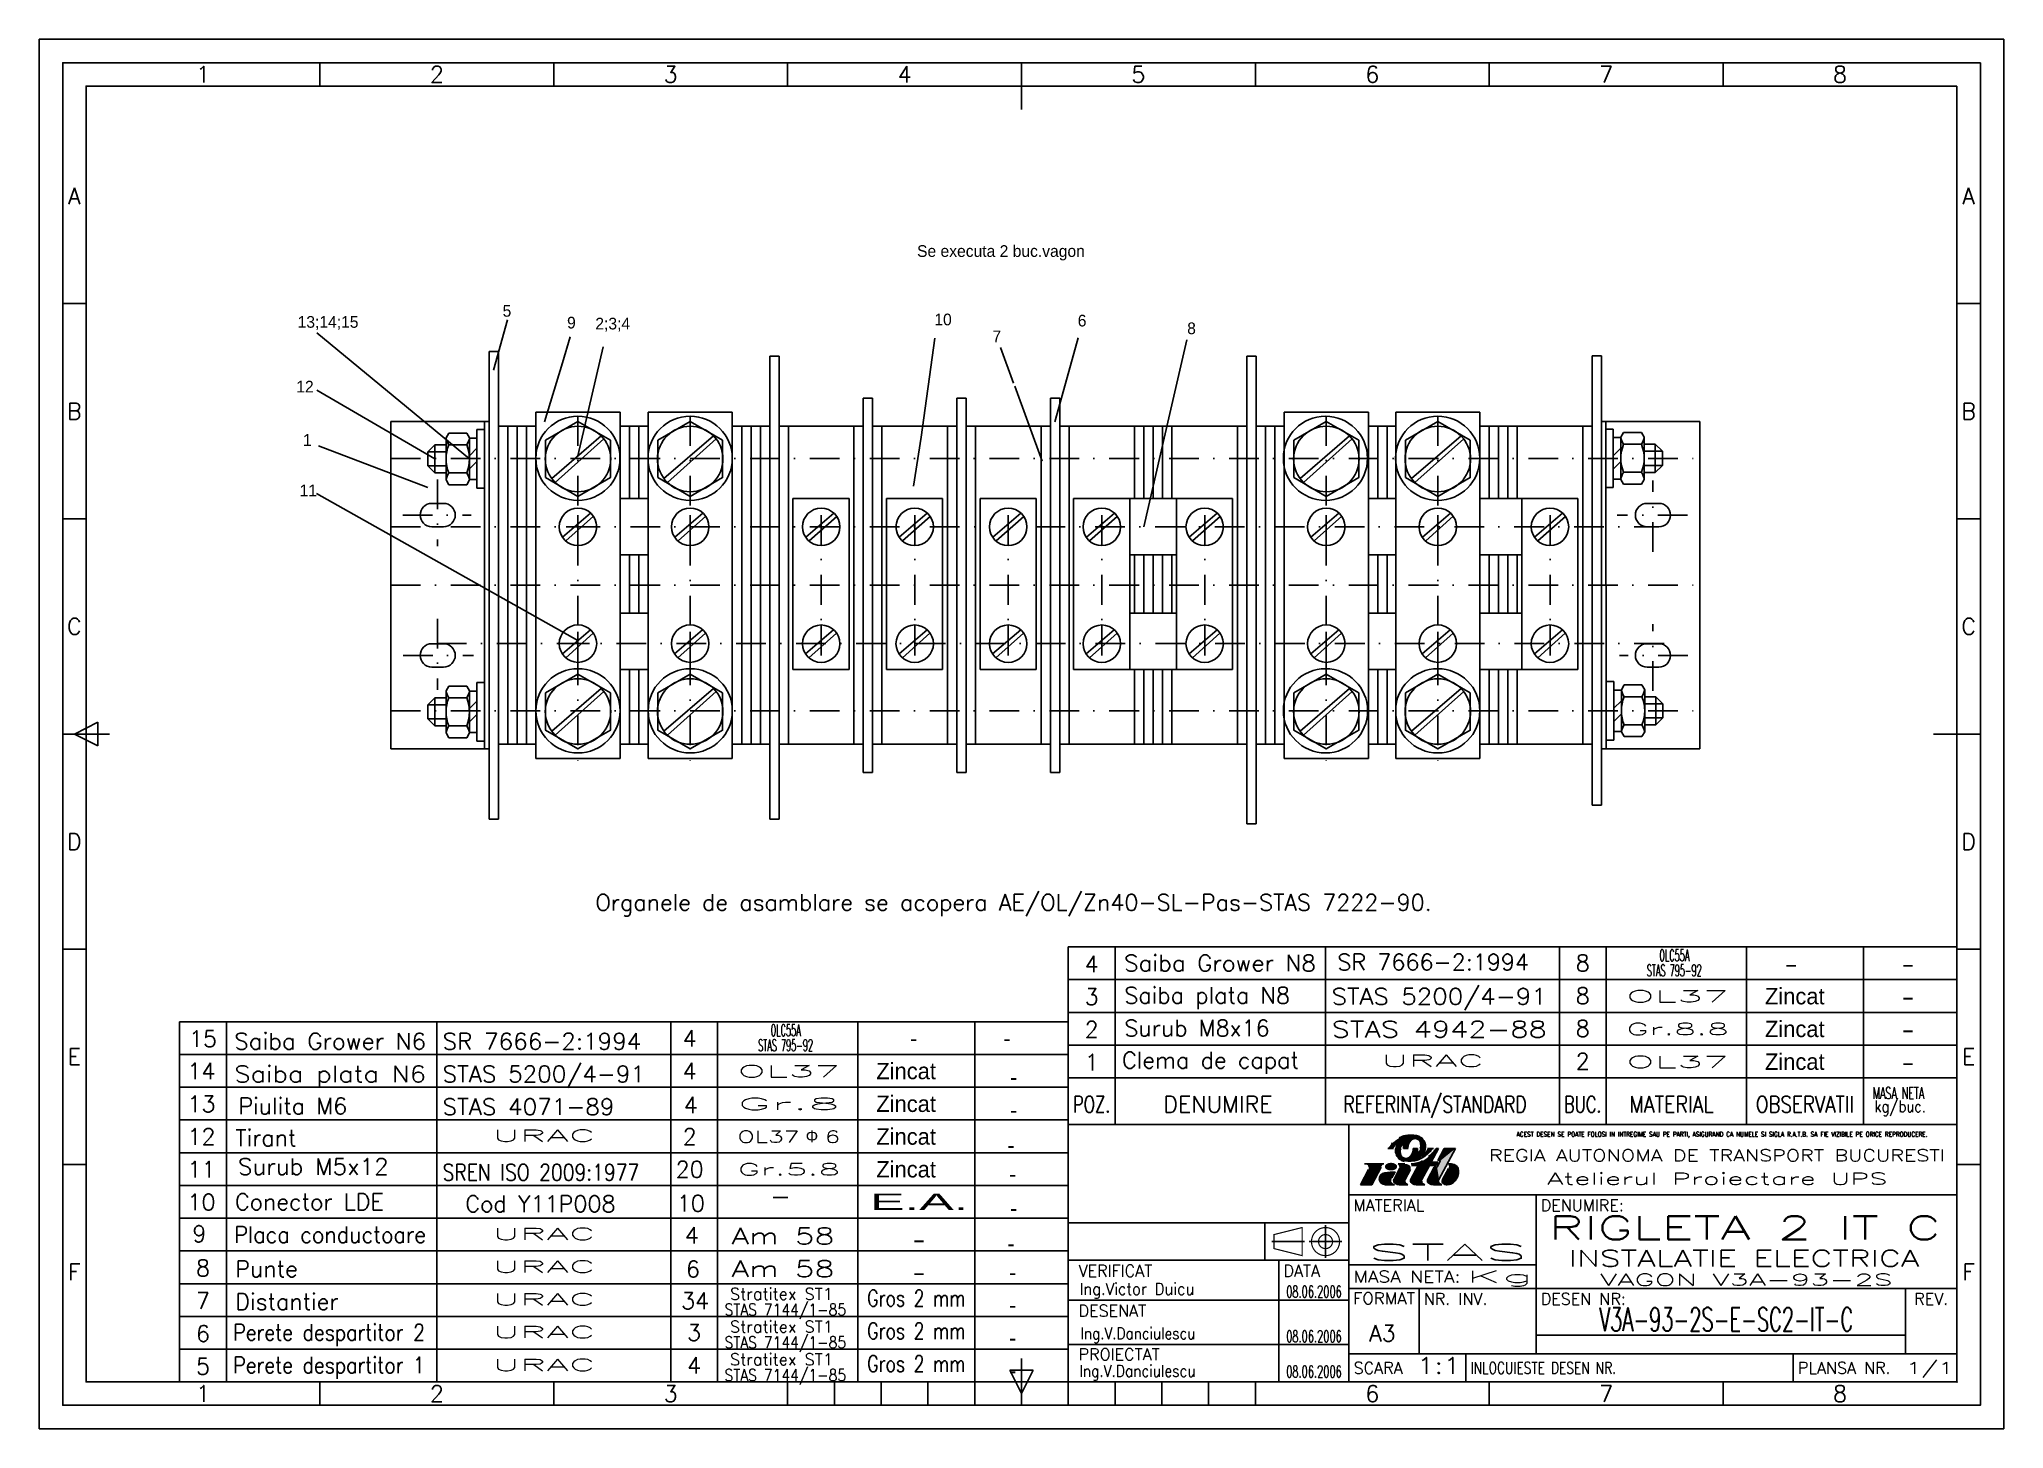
# Model space of a CAD drawing. Header units: millimetres. Extents: x 19 to 439, y 12 to 309.
import ezdxf
from ezdxf.enums import TextEntityAlignment as Align

# ---------------------------------------------------------------- set-up
doc = ezdxf.new("R2010")
doc.units = ezdxf.units.MM
doc.linetypes.add('DASHDOT2', pattern=[12.7, 6.35, -3.175, 0, -3.175])
doc.layers.add('LIN_SUB', color=7, linetype='Continuous')
doc.styles.add('ISO', font='SIMPLEX.SHX')
doc.styles.add('ISOCP', font='SIMPLEX.SHX')
doc.styles.add('ROMANC', font='romanc')

msp = doc.modelspace()

# ---------------------------------------------------------------- texts
at = {"color": 2}
msp.add_text('Se executa 2 buc.vagon', height=2.5, dxfattribs=at).set_placement((206.18, 262.15))
at = {"color": 1}
for s, p in [('13;14;15', (73.74, 247)), ('5', (117.57, 249.37)), ('9', (131.35, 246.85)), ('2;3;4', (137.39, 246.64)), ('10', (209.88, 247.52)), ('6', (240.53, 247.28)), ('8', (263.93, 245.63)), ('7', (222.3, 243.91)), ('12', (73.45, 233.17)), ('1', (74.87, 221.76)), ('11', (74.16, 210.97))]:
    msp.add_text(s, height=2.5, dxfattribs=at).set_placement(p)
at = {"color": 50}
for s, width, p, p2 in [('    -    ', 0.666667, (382.56, 109.25), (403.56, 109.25)), ('    -    ', 0.666667, (407.56, 109.25), (428.56, 109.25)), ('    -    ', 0.666667, (407.56, 102.25), (428.56, 102.25)), ('    -    ', 0.666667, (407.56, 95.25), (428.56, 95.25)), ('    -    ', 0.666667, (407.56, 88.25), (428.56, 88.25)), ('E.A.', 2.571429, (196.12, 58.42), (217.12, 58.42)), ('    -    ', 0.666667, (196.12, 50.36), (217.12, 50.36)), ('    -    ', 0.666667, (196.12, 43.36), (217.12, 43.36))]:
    msp.add_text(s, height=3.5, dxfattribs=dict(at, width=width)).set_placement(p, p2, align=Align.FIT)
for s, p in [('Zincat', (393.84, 102.37)), ('Zincat', (393.84, 95.37)), ('-', (205.42, 93.37)), ('-', (225.42, 93.37)), ('Zincat', (203.84, 86.37)), ('Zincat', (393.84, 88.37)), ('-', (226.83, 85.06)), ('Zincat', (203.84, 79.37)), ('Zincat', (203.84, 72.37)), ('-', (226.83, 78.06)), ('-', (226.23, 70.52)), ('Zincat', (203.84, 65.37)), ('-', (226.62, 64.36)), ('-', (226.83, 57.06)), ('-', (226.23, 49.52)), ('-', (226.62, 43.36)), ('-', (226.62, 36.36)), ('-', (226.62, 29.36)), ('-', (226.62, 22.36))]:
    msp.add_text(s, height=3.5, dxfattribs=at).set_placement(p, align=Align.CENTER)
at = {"layer": 'LIN_SUB', "color": 2, "style": 'ISOCP'}
msp.add_text('Organele de asamblare se acopera AE/OL/Zn40-SL-Pas-STAS 7222-90.', height=3.5, dxfattribs=at).set_placement((137.41, 122.4))
at = {"layer": 'LIN_SUB', "color": 2, "style": 'ISOCP', "width": 0.507692}
for s, p in [('OLC55A', (364.88, 111.6)), ('STAS 795-92', (362.19, 108.38)), ('OLC55A', (174.88, 95.6)), ('STAS 795-92', (172.19, 92.38))]:
    msp.add_text(s, height=2.5, dxfattribs=at).set_placement(p)
at = {"layer": 'LIN_SUB', "color": 2, "style": 'ISOCP'}
for s, p in [('4', (243.51, 109.26)), ('3', (243.51, 102.26)), ('15', (53.51, 93.26)), ('2', (243.51, 95.26)), ('14', (53.18, 86.35)), ('1', (243.51, 88.26)), ('13', (53.18, 79.35)), ('12', (53.18, 72.35)), ('11', (53.18, 65.35)), ('10', (53.18, 58.35)), ('9', (52.71, 51.57)), ('8', (53.51, 44.26)), ('7', (53.51, 37.26)), ('6', (53.51, 30.26)), ('5', (53.51, 23.26))]:
    msp.add_text(s, height=3.5, dxfattribs=at).set_placement(p, align=Align.CENTER)
at = {"layer": 'LIN_SUB', "color": 50, "style": 'ISOCP'}
for s, width, p, p2 in [('Saiba Grower N8', 0.928302, (250.45, 109.44), (291.45, 109.44)), ('STAS 5200/4-91', 1.014706, (294.82, 102.31), (340.82, 102.31)), ('STAS 4942-88', 1.154812, (294.82, 95.31), (340.82, 95.31)), ('Saiba Grower N6', 0.931818, (60.21, 92.74), (101.21, 92.74)), ('Saiba plata N6', 1.037975, (60.21, 85.74), (101.21, 85.74)), ('POZ.', 0.738462, (239.51, 79.26), (247.51, 79.26)), (' REFERINTA/STANDARD', 0.666667, (295.51, 79.26), (336.51, 79.26)), ('BUC.', 0.727273, (344.51, 79.26), (352.51, 79.26)), ('MATERIAL', 0.739726, (358.51, 79.26), (376.51, 79.26)), ('OBSERVATII', 0.736842, (385.51, 79.26), (406.51, 79.26)), ('   -   ', 0.942857, (165.61, 59.56), (187.61, 59.56)), ('Placa conductoare', 0.83959, (60.21, 51.4), (101.21, 51.4)), ('Am 58', 1.257143, (166.49, 51.1), (188.49, 51.1)), ('Am 58', 1.257143, (166.49, 44.1), (188.49, 44.1)), ('Gros 2 mm', 0.7, (195.53, 37.82), (216.53, 37.82)), ('Perete despartitor 2', 0.752294, (59.98, 30.5), (100.98, 30.5)), ('Gros 2 mm', 0.7, (195.53, 30.82), (216.53, 30.82)), ('Perete despartitor 1', 0.773585, (59.98, 23.5), (100.98, 23.5)), ('Gros 2 mm', 0.7, (195.53, 23.82), (216.53, 23.82))]:
    msp.add_text(s, height=3.5, dxfattribs=dict(at, width=width)).set_placement(p, p2, align=Align.FIT)
for s, p in [('SR 7666-2:1994', (296.05, 109.66)), ('Saiba plata N8', (250.51, 102.54)), ('Surub M8x16', (250.51, 95.54)), ('Clema de capat', (250.02, 88.69)), ('Piulita M6', (61.09, 78.88)), ('Tirant', (60.43, 72.07)), ('Conector LDE', (60.36, 58.41)), ('Cod Y11P008', (109.61, 57.98)), ('Punte', (60.43, 44.07)), ('Distantier', (60.43, 37.07))]:
    msp.add_text(s, height=3.5, dxfattribs=at).set_placement(p)
for s, p in [('8', (348.51, 109.46)), ('8', (348.51, 102.46)), ('4', (157.57, 93.35)), ('8', (348.51, 95.46)), ('4', (157.57, 86.35)), ('2', (348.51, 88.46)), ('4', (157.81, 79.1)), ('DENUMIRE', (270.51, 79.26)), ('2', (157.57, 72.35)), ('20', (157.57, 65.35)), ('10', (157.81, 58.1)), ('4', (158.04, 51.28)), ('6', (158.27, 44.03)), ('34', (158.74, 37.25)), ('3', (158.51, 30.46)), ('4', (158.51, 23.46))]:
    msp.add_text(s, height=3.5, dxfattribs=at).set_placement(p, align=Align.CENTER)
at = {"layer": 'LIN_SUB', "color": 2, "style": 'ISOCP'}
for s, width, p, p2 in [('OL37', 2.531507, (357.77, 102.83), (379.77, 102.83)), ('Gr.8.8', 2.1, (357.77, 95.83), (379.77, 95.83)), ('OL37', 2.531507, (167.77, 86.83), (189.77, 86.83)), ('URAC', 2.31, (305.37, 89.06), (327.37, 89.06)), ('OL37', 2.531507, (357.77, 88.83), (379.77, 88.83)), ('MASA NETA', 0.507692, (410.51, 82.16), (421.51, 82.16)), ('Gr.8', 3.186207, (167.77, 79.83), (189.77, 79.83)), ('kg/buc.', 0.796552, (410.86, 79.32), (421.86, 79.32)), ('URAC', 2.31, (115.37, 73.06), (137.37, 73.06)), ('OL37  6', 1.421538, (167.77, 72.83), (189.77, 72.83)), ('Gr.5.8', 2.1, (167.77, 65.83), (189.77, 65.83)), ('URAC', 2.31, (115.37, 52.06), (137.37, 52.06)), ('URAC', 2.31, (115.37, 45.06), (137.37, 45.06)), ('URAC', 2.31, (115.37, 38.06), (137.37, 38.06)), ('STAS 7144/1-85', 0.8, (165.01, 35.88), (191.01, 35.88)), ('Stratitex ST1', 0.928643, (166.19, 39.23), (188.19, 39.23)), ('Stratitex ST1', 0.928643, (166.19, 32.23), (188.19, 32.23)), ('URAC', 2.31, (115.37, 31.06), (137.37, 31.06)), ('STAS 7144/1-85', 0.8, (165.01, 28.88), (191.01, 28.88)), ('URAC', 2.31, (115.37, 24.06), (137.37, 24.06)), ('Stratitex ST1', 0.928643, (166.19, 25.23), (188.19, 25.23)), ('STAS 7144/1-85', 0.8, (165.01, 21.88), (191.01, 21.88))]:
    msp.add_text(s, height=2.5, dxfattribs=dict(at, width=width)).set_placement(p, p2, align=Align.FIT)
at = {"layer": 'LIN_SUB', "color": 50, "style": 'ISOCP'}
for s, width, p in [('SR 7666-2:1994', 1.037975, (104.73, 92.73)), ('STAS 5200/4-91', 1.037975, (104.73, 85.73)), ('STAS 4071-89', 1.037975, (104.73, 78.73)), ('Surub M5x12', 1.037975, (60.98, 65.95)), ('SREN ISO 2009:1977', 0.83959, (104.73, 64.73))]:
    msp.add_text(s, height=3.5, dxfattribs=dict(at, width=width)).set_placement(p)
at = {"layer": 'LIN_SUB', "color": 2, "insert": (182.37, 75.42), "char_height": 2.5, "width": 19.3666, "attachment_point": 1, "style": 'ISOCP'}
msp.add_mtext('{\\fSymbol|b0|i0|c2|p18;F}', dxfattribs=at)

# ---------------------------------------------------------------- blocks, each defined once
blk = doc.blocks.new('a3')
at = {"color": 70}
for p, q in [((-360, 287), (-360, 292)), ((-310, 287), (-310, 292)), ((-260, 287), (-260, 292)), ((-210, 282), (-210, 292)), ((-160, 287), (-160, 292)), ((-110, 287), (-110, 292)), ((-60, 287), (-60, 292)), ((-410, 240.5), (-415, 240.5)), ((-5, 240.5), (-10, 240.5)), ((-410, 194.5), (-415, 194.5)), ((-5, 194.5), (-10, 194.5)), ((-415, 148.5), (-405, 148.5)), ((-412.5, 148.5), (-407.5, 151)), ((-407.5, 146), (-412.5, 148.5)), ((-407.5, 151), (-407.5, 146)), ((-15, 148.5), (-5, 148.5)), ((-410, 102.5), (-415, 102.5)), ((-5, 102.5), (-10, 102.5)), ((-410, 56.5), (-415, 56.5)), ((-5, 56.5), (-10, 56.5)), ((-210, 10), (-210, 15)), ((-360, 5), (-360, 10)), ((-310, 5), (-310, 10)), ((-260, 5), (-260, 10)), ((-250, 5), (-250, 10)), ((-240, 5), (-240, 10)), ((-230, 5), (-230, 10)), ((-220, 5), (-220, 10)), ((-212.5, 12.5), (-207.5, 12.5)), ((-210, 7.5), (-212.5, 12.5)), ((-207.5, 12.5), (-210, 7.5)), ((-210, 10), (-210, 5)), ((-200, 5), (-200, 10)), ((-190, 5), (-190, 10)), ((-180, 5), (-180, 10)), ((-170, 5), (-170, 10)), ((-160, 5), (-160, 10)), ((-110, 5), (-110, 10)), ((-60, 5), (-60, 10)), ((-260, 5), (-160, 5))]:
    blk.add_line(p, q, dxfattribs=at)
at = {"color": 240}
for points in [[(0, 297), (-420, 297), (-420, 0), (0, 0)], [(-5, 292), (-415, 292), (-415, 5), (-5, 5)]]:
    blk.add_lwpolyline(points, close=True, dxfattribs=at)
at = {"color": 70}
blk.add_lwpolyline([(-10, 287), (-410, 287), (-410, 10), (-10, 10)], close=True, dxfattribs=at)
at = {"color": 50}
for s, style, p in [('1', 'ISOCP', (-385, 289.5)), ('2', 'ISO', (-335, 289.5)), ('3', 'ISO', (-285, 289.5)), ('4', 'ISO', (-235, 289.5)), ('5', 'ISO', (-185, 289.5)), ('6', 'ISO', (-135, 289.5)), ('7', 'ISO', (-85, 289.5)), ('8', 'ISO', (-35, 289.5)), ('A', 'ISO', (-412.5, 263.5)), ('A', 'ISO', (-7.5, 263.5)), ('B', 'ISO', (-412.5, 217.5)), ('B', 'ISO', (-7.5, 217.5)), ('C', 'ISO', (-412.5, 171.5)), ('C', 'ISO', (-7.5, 171.5)), ('D', 'ISO', (-412.5, 125.5)), ('D', 'ISO', (-7.5, 125.5)), ('E', 'ISO', (-412.5, 79.5)), ('E', 'ISO', (-7.5, 79.5)), ('F', 'ISO', (-412.5, 33.5)), ('F', 'ISO', (-7.5, 33.5)), ('1', 'ISOCP', (-385, 7.5)), ('2', 'ISO', (-335, 7.5)), ('3', 'ISO', (-285, 7.5)), ('6', 'ISO', (-135, 7.5)), ('7', 'ISO', (-85, 7.5)), ('8', 'ISO', (-35, 7.5))]:
    blk.add_text(s, height=3.5, dxfattribs=dict(at, style=style)).set_placement(p, align=Align.MIDDLE)
blk = doc.blocks.new('ind3_12')
at = {"color": 70}
for p, q in [((0, 55), (-190, 55)), ((-190, 55), (-190, 0)), ((-130, 55), (-130, 0)), ((-130, 40), (0, 40)), ((-190, 26), (-130, 26))]:
    blk.add_line(p, q, dxfattribs=at)
at = {"color": 40}
for p, q in [((-122.56, 46.63), (-126.68, 46.63)), ((-121.71, 49.9), (-120.46, 49.9)), ((-118.05, 46.63), (-119.46, 46.63)), ((-118.34, 49.9), (-117.36, 49.9)), ((-115.18, 46.28), (-116.74, 43.36)), ((-116.7, 46.63), (-116.29, 46.65)), ((-116.6, 46.28), (-115.18, 46.28)), ((-115.31, 49.9), (-116.29, 49.9)), ((-116.29, 46.65), (-115.69, 46.73)), ((-115.69, 46.73), (-115.27, 46.82)), ((-115.27, 46.82), (-114.78, 46.97)), ((-114.78, 46.97), (-114.27, 47.24)), ((-112.77, 46.28), (-114.38, 43.26)), ((-111.94, 49.9), (-113.19, 49.9)), ((-112.95, 48.16), (-112.68, 48.4)), ((-112.77, 46.28), (-111.36, 46.28)), ((-112.68, 48.4), (-112.61, 48.47)), ((-110.84, 49.9), (-112.41, 46.97)), ((-112.41, 46.97), (-110.99, 46.97)), ((-110.84, 49.9), (-111.36, 49.9)), ((-110.99, 46.97), (-111.36, 46.28)), ((-110.41, 47.32), (-111.15, 45.93)), ((-109.64, 49.9), (-111.01, 47.32)), ((-111.01, 47.32), (-110.41, 47.32)), ((-107.23, 49.9), (-110.77, 43.26)), ((-107.23, 49.9), (-109.64, 49.9)), ((-108.78, 46.63), (-108.09, 46.63)), ((-125.82, 45.38), (-127.54, 42.15)), ((-125.13, 42.15), (-127.54, 42.15)), ((-123.11, 45.94), (-125.13, 42.15)), ((-120.23, 42.15), (-122.21, 42.15)), ((-120.12, 44.91), (-120.81, 43.6)), ((-119.12, 45.67), (-120.36, 43.36)), ((-117.39, 42.15), (-119.15, 42.15)), ((-116.85, 45.42), (-118, 43.26)), ((-117.39, 42.15), (-117.72, 42.33)), ((-113.77, 42.15), (-115.53, 42.15)), ((-113.77, 42.15), (-114.1, 42.33)), ((-111.75, 45.93), (-113.13, 43.36)), ((-110.16, 42.15), (-111.92, 42.15)), ((-111.75, 45.93), (-111.15, 45.93)), ((-110.16, 42.15), (-110.49, 42.33)), ((-108.74, 45.59), (-109.99, 43.26))]:
    blk.add_line(p, q, dxfattribs=at)
at = {"color": 240}
for p, q in [((-90, 40), (-90, 6)), ((-130, 34), (-190, 34)), ((-148, 34), (-148, 26)), ((-146.5, 30), (-139.5, 30)), ((-138.5, 30), (-131.5, 30)), ((-135, 33.5), (-135, 26.5)), ((-145, 26), (-145, 0)), ((-130, 25), (-90, 25)), ((-190, 17.5), (-130, 17.5)), ((-130, 20), (0, 20)), ((-115, 20), (-115, 6)), ((-11, 20), (-11, 6)), ((-90, 10), (-11, 10)), ((-190, 8), (-130, 8)), ((-130, 6), (0, 6)), ((-105, 6), (-105, 0)), ((-35, 6), (-35, 0))]:
    blk.add_line(p, q, dxfattribs=at)
at = {"color": 40}
for points in [[(-114.74, 49.9, 0.04888), (-114.64, 50.37, 0.067418), (-114.64, 50.71, 0.012512), (-114.71, 51.12, 0.046313), (-114.74, 51.23, 0.02866), (-114.83, 51.43, 0.04799), (-114.9, 51.53, 0.027533), (-115.01, 51.65, 0.02878), (-115.12, 51.74, 0.020408), (-115.27, 51.85, 0.028785), (-115.38, 51.91, 0.02307), (-115.48, 51.96, 0.025276), (-115.58, 51.99, 0.029587), (-115.69, 52.01, 0.0261), (-115.8, 52.02, 0.034106), (-115.93, 52.02, 0.03305), (-116.05, 52, 0.031407), (-116.17, 51.97, 0.027201), (-116.3, 51.91, 0.027571), (-116.45, 51.82, 0.032433), (-116.58, 51.73, 0.017982), (-116.7, 51.62, 0.025528), (-116.79, 51.53, 0.009898), (-116.89, 51.41, 0.014131), (-116.96, 51.31, 0.005952), (-117.02, 51.22, 0.007874), (-117.06, 51.15, 0.013516), (-117.13, 51.03, 0.012262), (-117.2, 50.9, 0.010996), (-117.25, 50.78, 0.020912), (-117.28, 50.71, 0.006638), (-117.28, 50.69, 0.003922), (-117.3, 50.64, 0.014081), (-117.33, 50.52, 0.011261), (-117.36, 50.37, 0.018498), (-117.36, 50.34, 0.00311), (-117.38, 50.18, 0.039527), (-117.38, 50.07, 0.0256), (-117.36, 49.9)], [(-113.68, 49.9, 0.047001), (-113.61, 50.39, 0.072657), (-113.64, 50.71, 0.024176), (-113.81, 51.3, 0.05712), (-113.92, 51.53, 0.02409), (-114.05, 51.71, 0.014395), (-114.28, 51.99, 0.046768), (-114.45, 52.15, 0.031027), (-114.74, 52.35)], [(-119.97, 49.9, 0.047001), (-120.05, 49.4, 0.072657), (-120.01, 49.08, 0.024176), (-119.84, 48.49, 0.05712), (-119.73, 48.26, 0.02409), (-119.6, 48.09, 0.014395), (-119.38, 47.81, 0.046768), (-119.2, 47.65, 0.031027), (-118.91, 47.44)], [(-118.91, 49.9, 0.04888), (-119.02, 49.43, 0.067418), (-119.01, 49.08, 0.012512), (-118.94, 48.67, 0.046313), (-118.91, 48.56, 0.02866), (-118.82, 48.37, 0.04799), (-118.75, 48.26, 0.027533), (-118.64, 48.15, 0.02878), (-118.53, 48.05, 0.020408), (-118.39, 47.95, 0.028785), (-118.28, 47.88, 0.02307), (-118.17, 47.84, 0.025276), (-118.07, 47.8, 0.029587), (-117.97, 47.78, 0.0261), (-117.85, 47.77, 0.034106), (-117.73, 47.77, 0.03305), (-117.6, 47.79, 0.031407), (-117.48, 47.83, 0.027201), (-117.36, 47.88, 0.027571), (-117.2, 47.97, 0.032433), (-117.07, 48.06, 0.017982), (-116.95, 48.18, 0.025528), (-116.87, 48.26, 0.009898), (-116.76, 48.39, 0.014131), (-116.7, 48.48, 0.005952), (-116.63, 48.57, 0.007874), (-116.59, 48.64, 0.013516), (-116.52, 48.76, 0.012262), (-116.45, 48.9, 0.010996), (-116.4, 49.02, 0.020912), (-116.38, 49.08, 0.006638), (-116.37, 49.11, 0.003922), (-116.35, 49.16, 0.014081), (-116.32, 49.28, 0.011261), (-116.29, 49.42, 0.018498), (-116.29, 49.45, 0.00311), (-116.27, 49.61, 0.039527), (-116.27, 49.73, 0.0256), (-116.29, 49.9)]]:
    blk.add_lwpolyline(points, format="xyb", dxfattribs=at)
at = {"color": 40, "flags": 128}
blk.add_lwpolyline([(-108.71, 42.18, 0.07519), (-108.1, 42.37, 0.103495), (-107.27, 43.01, 0.091904), (-106.74, 43.94, 0.085107), (-106.54, 45.08, 0.085107)], format="xyb", dxfattribs=at)
at = {"color": 240}
for points in [[(-146, 31.5, 0.25, 0.25, 0), (-140, 33, 0.25, 0.25, 0), (-140, 27, 0.25, 0.25, 0), (-146, 28.5, 0.25, 0.25, 0)], [(-135, 31.5, 0.25, 0.25, 1), (-135, 28.5, 0.25, 0.25, 1)]]:
    blk.add_lwpolyline(points, format="xyseb", close=True, dxfattribs=at)
blk.add_lwpolyline([(-135, 33, 0.25, 0.25, 1), (-135, 27, 0.25, 0.25, 1), (-135, 33, 0.25, 0.25, 1)], format="xyseb", dxfattribs=at)
at = {"color": 40}
for centre, radius, start, end in [((-96.55, 26.7), 34.29, 134.6817, 135.4865), ((-117.71, 49.53), 2.3, 144.0002, 170.76), ((-117.8, 49.83), 2.74, 113.911, 122.24), ((-115.81, 45.34), 7.65, 108.9325, 113.911), ((-115.07, 49.86), 3.27, 161.7905, 179.2848), ((-117.59, 50.52), 2.17, 96.8211, 108.9325), ((-116.41, 40.67), 12.1, 91.6964, 96.8211), ((-116.61, 47.25), 5.51, 78.6042, 91.6964), ((-116, 50.28), 2.42, 58.8019, 78.6042), ((-119.73, 46), 0.689, 331.9275, 66.4849), ((-117.66, 49.52), 2.42, 238.8019, 258.6042), ((-118.58, 49.94), 3.27, 341.7905, 359.2848), ((-115.94, 50.27), 2.3, 324.0002, 350.76), ((-145.94, 81.79), 47.13, 315, 315.973), ((-113.12, 49.86), 0.893, 316.8981, 318.6566), ((-115.09, 51.98), 4.23, 315.973, 321.3402), ((-122.28, 57.73), 13.43, 321.3402, 324.353), ((-108.09, 45.08), 1.55, 0, 90), ((-122.21, 43.44), 1.29, 94.5979, 270), ((-177.94, 750.15), 707.62, 274.50891, 274.68697), ((-120.23, 42.84), 0.689, 201.8729, 270), ((-119.75, 43.03), 0.689, 151.9275, 234.4615), ((-119.15, 43.87), 1.72, 234.4615, 270), ((-117.39, 42.94), 0.689, 151.9275, 241.9275), ((-116.14, 43.03), 0.689, 151.9275, 234.4615), ((-115.53, 43.87), 1.72, 234.4615, 270), ((-113.78, 42.94), 0.689, 151.9275, 241.9275), ((-112.52, 43.03), 0.689, 151.9275, 234.4615), ((-111.92, 43.87), 1.72, 234.4615, 270), ((-110.16, 42.94), 0.689, 151.9275, 241.9275), ((-109.38, 42.94), 0.689, 151.9275, 242.7821), ((-108.99, 43.7), 1.55, 242.7821, 280.2311)]:
    blk.add_arc(centre, radius, start, end, dxfattribs=at)
blk.add_point((0, 0))
for points in [[(-121.71, 49.9), (-120.46, 49.9), (-121.21, 50.52), (-120.18, 50.33)], [(-121.21, 50.52), (-120.18, 50.33), (-120.72, 51.03), (-119.93, 50.59)], [(-120.72, 51.03), (-119.93, 50.59), (-120.22, 51.49), (-119.57, 50.88)], [(-120.22, 51.49), (-119.57, 50.88), (-119.6, 51.93), (-118.18, 50.88)], [(-119.84, 50.38), (-118.6, 50.45), (-119.97, 49.9), (-118.91, 49.9)], [(-119.57, 50.88), (-118.18, 50.88), (-119.84, 50.38), (-118.6, 50.45)], [(-119.6, 51.93), (-118.18, 50.88), (-118.87, 52.35), (-118.18, 50.88)], [(-118.87, 52.35), (-118.18, 50.88), (-118.21, 52.6), (-118.18, 50.88)], [(-117.31, 50.61), (-118.27, 50.54), (-117.37, 50.27), (-118.32, 50.22)], [(-117.09, 51.1), (-118.18, 50.88), (-117.31, 50.61), (-118.27, 50.54)], [(-118.21, 52.6), (-118.18, 50.88), (-117.81, 52.68), (-118.18, 50.88)], [(-116.87, 52.76), (-118.18, 50.88), (-116.31, 52.75), (-118.18, 50.88)], [(-117.81, 52.68), (-118.18, 50.88), (-116.87, 52.76), (-118.18, 50.88)], [(-116.08, 51.99), (-116.31, 52.75), (-116.62, 51.7), (-118.18, 50.88)], [(-116.62, 51.7), (-118.18, 50.88), (-117.09, 51.1), (-118.18, 50.88)], [(-115.84, 51.99), (-116.08, 51.99), (-116.32, 51.86)], [(-116.31, 52.75), (-115.41, 52.63), (-115.84, 52.71)], [(-115.54, 51.98), (-115.41, 52.63), (-116.08, 51.99), (-116.31, 52.75)], [(-115.84, 51.99), (-115.54, 51.98), (-115.91, 51.97), (-115.51, 51.96)], [(-115.73, 51.96), (-115.33, 51.85), (-115.51, 51.96)], [(-115.09, 51.72), (-114.87, 52.42), (-115.54, 51.98), (-115.41, 52.63)], [(-115.41, 52.63), (-114.87, 52.42), (-115.11, 52.53)], [(-114.87, 51.48), (-114.18, 51.87), (-115.09, 51.72), (-114.87, 52.42)], [(-114.87, 52.42), (-114.18, 51.87), (-114.48, 52.17)], [(-114.68, 50.99), (-113.86, 51.41), (-114.87, 51.48), (-114.18, 51.87)], [(-114.63, 50.55), (-113.67, 50.85), (-114.68, 50.99), (-113.86, 51.41)], [(-114.65, 50.25), (-113.62, 50.26), (-114.63, 50.55), (-113.67, 50.85)], [(-113.67, 50.85), (-113.62, 50.26), (-113.61, 50.56)], [(-126.68, 46.63), (-122.56, 46.63), (-126.26, 46.53), (-122.84, 46.34)], [(-126.26, 46.53), (-122.84, 46.34), (-125.96, 46.29), (-123.05, 46.05)], [(-123.05, 46.05), (-125.96, 46.29), (-123.11, 45.94), (-125.77, 45.87)], [(-122.2, 46.34), (-122.22, 45.73), (-122.28, 46.18), (-122.28, 45.84)], [(-122.07, 46.5), (-122.04, 45.53), (-122.2, 46.34), (-122.22, 45.73)], [(-121.94, 46.59), (-121.9, 45.43), (-122.07, 46.5), (-122.04, 45.53)], [(-121.78, 46.68), (-121.71, 45.34), (-121.94, 46.59), (-121.9, 45.43)], [(-121.62, 46.75), (-121.56, 45.28), (-121.78, 46.68), (-121.71, 45.34)], [(-121.46, 46.79), (-121.43, 45.25), (-121.62, 46.75), (-121.56, 45.28)], [(-121.33, 46.82), (-121.31, 45.23), (-121.46, 46.79), (-121.43, 45.25)], [(-121.21, 46.83), (-121.2, 45.22), (-121.33, 46.82), (-121.31, 45.23)], [(-121.21, 46.83), (-121.1, 46.84), (-121.09, 45.21)], [(-121.09, 45.21), (-120.9, 45.21), (-121.21, 46.83), (-121.2, 45.22)], [(-121.1, 46.84), (-120.91, 46.84), (-121.09, 45.21), (-120.9, 45.21)], [(-120.9, 45.21), (-120.91, 46.84), (-120.81, 45.22), (-120.81, 46.83)], [(-120.81, 45.22), (-120.81, 46.83), (-120.68, 45.23), (-120.69, 46.82)], [(-120.68, 45.23), (-120.69, 46.82), (-120.56, 45.25), (-120.55, 46.79)], [(-120.56, 45.25), (-120.55, 46.79), (-120.42, 45.29), (-120.43, 46.76)], [(-120.42, 45.29), (-120.43, 46.76), (-120.27, 45.34), (-120.27, 46.7)], [(-120.27, 45.34), (-120.27, 46.7), (-120.14, 45.41), (-120.13, 46.63)], [(-120.14, 45.41), (-120.13, 46.63), (-119.97, 45.52), (-119.99, 46.54)], [(-119.97, 49.9), (-118.91, 49.9), (-120.05, 49.4), (-119, 49.53)], [(-120.05, 49.4), (-119, 49.53), (-119.94, 48.79), (-119, 49.02)], [(-120.05, 49.4), (-119.94, 48.79), (-120.04, 49.24)], [(-120.04, 49.24), (-119.94, 48.79), (-120.03, 49.13)], [(-119.97, 45.52), (-119.99, 46.54), (-119.84, 45.65), (-119.88, 46.44)], [(-119.94, 48.79), (-119, 49.02), (-119.72, 48.25), (-118.92, 48.6)], [(-119.84, 45.65), (-119.88, 46.44), (-119.74, 45.8), (-119.77, 46.3)], [(-119.74, 45.8), (-119.77, 46.3), (-119.71, 45.9), (-119.72, 46.2)], [(-119.72, 48.25), (-118.92, 48.6), (-119.33, 47.76), (-118.75, 48.27)], [(-119.72, 46.2), (-119.71, 45.9), (-119.7, 46.13), (-119.69, 46.02)], [(-119.46, 46.63), (-118.05, 46.63), (-119.08, 46.21), (-117.05, 46.31)], [(-119.33, 47.76), (-118.75, 48.27), (-118.77, 47.37), (-118.43, 47.98)], [(-119.25, 46.4), (-119.09, 46.04), (-119.08, 46.21)], [(-119.08, 46.21), (-117.05, 46.31), (-119.12, 45.67), (-116.78, 45.9)], [(-118.77, 47.37), (-118.43, 47.98), (-118.32, 47.19), (-118.12, 47.82)], [(-117.37, 50.27), (-118.32, 50.22), (-117.36, 49.9), (-118.34, 49.9)], [(-118.32, 47.19), (-118.12, 47.82), (-117.71, 47.07), (-117.72, 47.77)], [(-118.05, 46.63), (-117.05, 46.31), (-117.7, 46.59), (-117.41, 46.5)], [(-117.71, 47.07), (-117.72, 47.77), (-117.14, 47.03), (-117.33, 47.9)], [(-117.14, 47.03), (-117.33, 47.9), (-116.45, 47.06), (-117.04, 48.09)], [(-117.05, 46.31), (-116.78, 45.9), (-116.88, 46.12)], [(-116.45, 47.06), (-117.04, 48.09), (-115.94, 47.1), (-116.74, 48.42)], [(-116.7, 48.48), (-115.12, 47.31), (-116.74, 48.42)], [(-116.7, 48.48), (-116.7, 48.48), (-116.74, 48.42)], [(-115.94, 47.1), (-116.74, 48.42), (-115.12, 47.31), (-116.74, 48.42)], [(-115.18, 46.28), (-112.77, 46.28), (-116.74, 43.36), (-114.38, 43.26)], [(-116.45, 48.9), (-115.12, 47.31), (-116.7, 48.48)], [(-116.22, 46.66), (-116.7, 46.63), (-116.6, 46.28)], [(-116.6, 46.28), (-111.36, 46.28), (-116.22, 46.66), (-112.41, 46.97)], [(-116.4, 49.03), (-115.48, 48.92), (-116.45, 48.9), (-115.12, 47.31)], [(-116.29, 49.44), (-115.35, 49.44), (-116.4, 49.03), (-115.48, 48.92)], [(-116.29, 49.9), (-115.31, 49.9), (-116.29, 49.44), (-115.35, 49.44)], [(-116.22, 46.66), (-115.25, 46.82), (-115, 46.76)], [(-115.48, 48.92), (-114.09, 48.92), (-115.01, 49.4), (-113.85, 49.33)], [(-115.48, 48.92), (-114.59, 48.13), (-115.12, 47.31)], [(-115.48, 48.92), (-114.09, 48.92), (-114.18, 47.78), (-115.12, 47.31)], [(-115.25, 46.82), (-114.79, 46.97), (-115, 46.76)], [(-115.01, 49.4), (-113.85, 49.33), (-114.75, 49.87), (-113.72, 49.72)], [(-115, 46.76), (-115, 46.76), (-114.79, 46.97), (-114.45, 46.8)], [(-114.35, 47.19), (-112.41, 46.97), (-114.79, 46.97), (-114.45, 46.8)], [(-114.75, 49.87), (-113.72, 49.72), (-114.65, 50.25), (-113.62, 50.26)], [(-114.09, 48.92), (-114.18, 47.78), (-114.59, 48.13)], [(-113.9, 47.46), (-112.41, 46.97), (-114.35, 47.19), (-112.41, 46.97)], [(-114.09, 48.92), (-113.61, 48.17), (-114.18, 47.78)], [(-113.69, 49.23), (-112.95, 48.75), (-114.09, 48.92), (-113.61, 48.17)], [(-113.49, 47.75), (-113.9, 47.46), (-112.41, 46.97)], [(-113.4, 49.55), (-112.44, 49.28), (-113.69, 49.23), (-112.95, 48.75)], [(-113.03, 48.1), (-112.41, 46.97), (-113.49, 47.75), (-112.41, 46.97)], [(-113.19, 49.9), (-111.94, 49.9), (-113.4, 49.55), (-112.44, 49.28)], [(-112.65, 48.42), (-112.41, 46.97), (-113.03, 48.1), (-112.41, 46.97)], [(-112.22, 48.86), (-112.41, 46.97), (-112.65, 48.42), (-112.41, 46.97)], [(-111.36, 49.9), (-110.84, 49.9), (-111.76, 49.37), (-112.41, 46.97)], [(-111.76, 49.37), (-112.41, 46.97), (-112.22, 48.86), (-112.41, 46.97)], [(-112.41, 46.97), (-110.99, 46.97), (-111.36, 46.28)], [(-110.41, 47.32), (-107.23, 49.9), (-111.15, 45.93), (-110.73, 43.34)], [(-109.64, 49.9), (-107.23, 49.9), (-111.01, 47.32), (-110.41, 47.32)], [(-108.78, 46.63), (-108.43, 46.63), (-108.69, 46.43), (-108.49, 46.44)], [(-108.74, 45.59), (-108.09, 46.63), (-108.66, 45.8)], [(-108.74, 45.59), (-106.98, 46.16), (-108.09, 46.63)], [(-108.69, 46.43), (-108.49, 46.44), (-108.64, 46.23), (-108.56, 46.21)], [(-108.43, 46.63), (-108.63, 46.02), (-108.09, 46.63), (-108.66, 45.8)], [(-108.66, 45.8), (-108.66, 45.8), (-108.43, 46.63), (-108.63, 46.02)], [(-108.64, 46.23), (-108.56, 46.21), (-108.63, 46.02)], [(-108.09, 46.63), (-106.98, 46.16), (-107.61, 46.55), (-107.23, 46.37)], [(-125.82, 45.38), (-123.11, 45.94), (-127.54, 42.15), (-125.13, 42.15)], [(-125.76, 45.63), (-123.11, 45.94), (-125.82, 45.38)], [(-125.77, 45.87), (-123.11, 45.94), (-125.76, 45.63), (-123.11, 45.94)], [(-123.17, 44.3), (-120.81, 43.6), (-123.49, 43.38), (-120.95, 43.16)], [(-123.17, 44.3), (-123.49, 43.38), (-123.29, 44.14), (-123.45, 43.79)], [(-123.49, 43.38), (-120.95, 43.16), (-123.49, 43.38), (-120.87, 42.58)], [(-123.49, 43.38), (-123.1, 42.51), (-123.42, 43), (-123.25, 42.69)], [(-123.49, 43.38), (-120.87, 42.58), (-123.1, 42.51), (-120.62, 42.27)], [(-122.31, 44.73), (-120.12, 44.91), (-123.17, 44.3), (-120.81, 43.6)], [(-122.31, 44.73), (-123.17, 44.3), (-122.7, 44.64), (-123.04, 44.43)], [(-123.1, 42.51), (-122.21, 42.15), (-122.93, 42.37), (-122.61, 42.22)], [(-123.1, 42.51), (-120.62, 42.27), (-122.21, 42.15), (-120.23, 42.15)], [(-122.28, 46.18), (-122.28, 45.84), (-122.31, 46.03)], [(-120.42, 42.88), (-120.36, 43.36), (-120.43, 43.1)], [(-120.36, 43.36), (-116.85, 45.42), (-120.42, 42.88), (-118, 43.26)], [(-120.42, 42.88), (-118, 43.26), (-120.15, 42.47), (-118.06, 42.75)], [(-120.15, 42.47), (-120.42, 42.88), (-120.32, 42.64)], [(-119.12, 45.67), (-116.78, 45.9), (-120.36, 43.36), (-116.85, 45.42)], [(-120.15, 42.47), (-118.06, 42.75), (-119.15, 42.15), (-117.72, 42.33)], [(-119.15, 42.15), (-120.15, 42.47), (-119.72, 42.25)], [(-119.15, 42.15), (-117.72, 42.33), (-117.39, 42.15)], [(-118.02, 43.03), (-117.9, 42.55), (-118.06, 42.75)], [(-116.78, 45.9), (-116.85, 45.42), (-116.77, 45.67)], [(-116.74, 43.36), (-116.81, 42.88), (-116.82, 43.14)], [(-116.74, 43.36), (-114.38, 43.26), (-116.81, 42.88), (-114.44, 42.75)], [(-116.52, 42.46), (-116.81, 42.88), (-116.71, 42.66)], [(-116.81, 42.88), (-114.44, 42.75), (-116.52, 42.46), (-114.12, 42.34)], [(-115.53, 42.15), (-116.54, 42.47), (-116.1, 42.25)], [(-116.52, 42.46), (-114.12, 42.34), (-115.53, 42.15), (-113.77, 42.15)], [(-114.42, 42.94), (-114.29, 42.55), (-114.44, 42.75)], [(-114.36, 43.31), (-114.4, 43.15), (-114.38, 43.26)], [(-113.13, 43.36), (-113.19, 42.89), (-113.2, 43.13)], [(-113.13, 43.36), (-110.77, 43.26), (-113.19, 42.89)], [(-113.19, 42.89), (-110.77, 43.26), (-110.82, 42.72)], [(-112.92, 42.47), (-113.19, 42.89), (-113.1, 42.66)], [(-113.19, 42.89), (-110.82, 42.72), (-112.92, 42.47)], [(-111.75, 45.93), (-111.15, 45.93), (-113.13, 43.36), (-110.77, 43.26)], [(-112.92, 42.47), (-110.82, 42.72), (-111.92, 42.15)], [(-111.92, 42.15), (-112.92, 42.47), (-112.49, 42.25)], [(-110.82, 42.72), (-111.92, 42.15), (-110.49, 42.33)], [(-110.49, 42.33), (-110.16, 42.15), (-111.92, 42.15)], [(-111.15, 45.93), (-110.77, 43.26), (-110.73, 43.34)], [(-110.8, 42.98), (-110.66, 42.53), (-110.82, 42.72)], [(-110.73, 43.34), (-110.78, 43.14), (-110.77, 43.26)], [(-109.99, 43.26), (-110.04, 42.73), (-110.07, 42.99)], [(-110.04, 42.73), (-109.99, 43.26), (-109.7, 42.32)], [(-109.7, 42.32), (-110.04, 42.73), (-109.91, 42.5)], [(-109.99, 43.26), (-108.74, 45.59), (-106.74, 43.94)], [(-109.99, 43.26), (-107.27, 43.01), (-106.74, 43.94)], [(-109.99, 43.26), (-108.1, 42.37), (-107.27, 43.01)], [(-109.99, 43.26), (-108.71, 42.18), (-108.1, 42.37)], [(-109.99, 43.26), (-109.7, 42.32), (-108.71, 42.18)], [(-108.71, 42.18), (-109.7, 42.32), (-109.23, 42.17)], [(-109.7, 42.32), (-109.7, 42.32), (-108.71, 42.18)], [(-108.74, 45.59), (-106.54, 45.08), (-106.98, 46.16)], [(-108.74, 45.59), (-106.74, 43.94), (-106.54, 45.08)], [(-107.27, 43.01), (-108.1, 42.37), (-107.66, 42.64)], [(-106.74, 43.94), (-107.27, 43.01), (-106.96, 43.45)], [(-106.98, 46.16), (-106.54, 45.08), (-106.83, 45.98), (-106.62, 45.57)], [(-106.54, 45.08), (-106.74, 43.94), (-106.59, 44.51)]]:
    blk.add_solid(points, dxfattribs=at)
at = {"color": 40, "style": 'ISO', "width": 0.77078}
blk.add_text('ACEST DESEN SE POATE FOLOSI IN INTREGIME SAU PE PARTI, ASIGURAND CA NUMELE SI SIGLA R.A.T.B. SA FIE VIZIBILE PE ORICE REPRODUCERE.', height=1, dxfattribs=at).set_placement((-94.13, 52.45), (-6.3, 52.45), align=Align.FIT)
at = {"color": 240}
for s, style, width, p, p2 in [('REGIA AUTONOMA DE TRANSPORT BUCURESTI', 'ROMANC', 1.063101, (-100.04, 47.17), (-2.58, 47.17)), ('Atelierul Proiectare UPS', 'ROMANC', 1.425107, (-87.65, 42.18), (-14.86, 42.18)), ('MASA NETA:', 'ISO', 1.009422, (-129, 21.25), (-106.17, 21.25)), ('FORMAT', 'ISO', 0.917397, (-129.11, 16.61), (-115.89, 16.61)), ('INLOCUIESTE DESEN NR.', 'ISO', 0.687691, (-104, 1.75), (-72.89, 1.75))]:
    blk.add_text(s, height=2.5, dxfattribs=dict(at, style=style, width=width)).set_placement(p, p2, align=Align.FIT)
at = {"color": 240, "style": 'ISO'}
for s, p in [('MATERIAL', (-129, 36.5)), ('DENUMIRE:', (-89, 36.5)), ('VERIFICAT', (-187.81, 22.5)), ('DATA', (-144, 22.5)), ('NR. INV.', (-114, 16.5)), ('DESEN NR:', (-89, 16.5)), ('DESENAT', (-187.81, 13.97)), ('PROIECTAT', (-187.81, 4.66)), ('SCARA', (-129, 1.75)), ('PLANSA NR.', (-34, 1.75))]:
    blk.add_text(s, height=2.5, dxfattribs=at).set_placement(p)
blk.add_text('REV.', height=2.5, dxfattribs=at).set_placement((-5.5, 17.75), align=Align.MIDDLE)
at = {"color": 50, "style": 'ISO'}
for tag, height, width, p, p2 in [('MATERIAL', 3.5, 1.837708, (-127.1, 31.84), (-91.87, 31.84)), ('STAS_MATERIAL', 3.5, 2.784754, (-126.09, 25.95), (-91.75, 25.95)), ('ANSAMBLU', 3.5, 2.48631, (-83.01, 24.67), (-8.01, 24.67)), ('VERIFICAT', 2.5, 0.86708, (-187.61, 18.63), (-163.04, 18.63)), ('DESENAT', 2.5, 1.026691, (-187.39, 9.14), (-162.83, 9.14)), ('SCARA', 3.5, 1.565143, (-115.5, 1.75), (-106.11, 1.75)), ('PROIECTAT', 2.5, 1.037581, (-187.61, 1.12), (-162.78, 1.12))]:
    blk.add_attdef(tag, text='', height=height, dxfattribs=dict(at, width=width)).set_placement(p, p2, align=Align.FIT)
at = {"color": 70, "style": 'ISO'}
for tag, width, p, p2 in [('DENUMIRE_DESEN', 1.844561, (-87.29, 30.44), (-3.41, 30.44)), ('NUMAR_DESEN', 1.112195, (-76.49, 10.87), (-22.2, 10.87))]:
    blk.add_attdef(tag, text='', height=5, dxfattribs=dict(at, width=width)).set_placement(p, p2, align=Align.FIT)
at = {"color": 240, "style": 'ISO'}
for tag, width, p, p2 in [('MASA', 3.701178, (-105.03, 21.25), (-90.49, 21.25)), ('SUBANSAMBLU', 3.628523, (-76.35, 20.58), (-13.71, 20.58)), ('DATA', 0.588678, (-143.42, 18.04), (-131.51, 18.04)), ('DATA', 0.588678, (-143.42, 8.49), (-131.51, 8.49)), ('PLANSA', 1.983142, (-10.91, 1.75), (-0.76, 1.75)), ('DATA', 0.588678, (-143.42, 0.97), (-131.51, 0.97))]:
    blk.add_attdef(tag, text='', height=2.5, dxfattribs=dict(at, width=width)).set_placement(p, p2, align=Align.FIT)
at = {"color": 50, "style": 'ISO'}
blk.add_attdef('FORMAT', text='', height=3.5, dxfattribs=at).set_placement((-122.83, 8.67), align=Align.CENTER)
at = {"color": 240, "style": 'ISO'}
blk.add_attdef('NUME_DWG', (-87.2, 6.95), '', height=2.5, dxfattribs=at)

# ---------------------------------------------------------------- linework, layer by layer
at = {"color": 1}
for p, q in [((115.63, 237.92), (118.62, 248.67)), ((110.48, 218.97), (77.85, 245.93)), ((130.36, 239.51), (132.04, 245.03)), ((207.04, 223.64), (210.01, 244.8)), ((238.62, 237.66), (240.62, 244.84)), ((260, 227.76), (263.84, 244.41)), ((126.5, 226.89), (130.36, 239.51)), ((139.06, 242.92), (133.68, 219.62)), ((226.81, 235.15), (224.02, 242.81)), ((235.63, 226.91), (238.62, 237.66)), ((103.1, 218.97), (77.85, 233.68)), ((232.9, 218.45), (227.05, 234.5)), ((260, 227.76), (254.63, 204.47)), ((207.04, 223.64), (205.43, 213.16)), ((101.6, 212.83), (78.18, 221.77)), ((77.76, 211.58), (133.68, 180.13))]:
    msp.add_line(p, q, dxfattribs=at)
at = {"color": 2}
for p, q in [((114.68, 241.96), (114.68, 141.96)), ((114.68, 241.96), (116.68, 241.96)), ((116.68, 241.96), (116.68, 141.96)), ((174.68, 240.96), (174.68, 154.96)), ((174.68, 240.96), (176.68, 240.96)), ((176.68, 231.7), (176.68, 240.96)), ((276.68, 240.96), (276.68, 208.96)), ((276.68, 240.96), (278.68, 240.96)), ((278.68, 240.96), (278.68, 208.96)), ((350.51, 240.97), (350.51, 144.94)), ((350.51, 240.97), (352.51, 240.97)), ((352.51, 240.97), (352.51, 144.94)), ((176.68, 226.96), (176.68, 231.96)), ((194.68, 231.96), (194.68, 210.47)), ((194.68, 231.96), (196.68, 231.96)), ((196.68, 231.96), (196.68, 210.47)), ((214.68, 231.96), (214.68, 208.96)), ((214.68, 231.96), (216.68, 231.96)), ((216.68, 231.96), (216.68, 208.96)), ((234.68, 231.96), (234.68, 208.96)), ((234.68, 231.96), (236.68, 231.96)), ((236.68, 231.96), (236.68, 208.96)), ((93.68, 226.97), (93.68, 156.97)), ((93.68, 226.97), (114.68, 226.97)), ((113.68, 226.97), (113.68, 156.97)), ((114.68, 226.97), (114.68, 156.97)), ((124.68, 228.96), (124.68, 197.96)), ((142.68, 228.96), (124.68, 228.96)), ((124.68, 226.96), (124.68, 156.96)), ((142.68, 228.96), (142.68, 154.96)), ((142.68, 226.96), (142.68, 197.96)), ((166.68, 228.96), (148.68, 228.96)), ((148.68, 228.96), (148.68, 154.96)), ((166.68, 228.96), (166.68, 154.96)), ((176.68, 208.96), (176.68, 226.96)), ((214.68, 226.96), (214.68, 208.97)), ((216.68, 228.96), (216.68, 208.96)), ((234.68, 226.96), (234.68, 208.97)), ((236.68, 228.96), (236.68, 208.96)), ((276.68, 226.96), (276.68, 208.97)), ((278.68, 228.96), (278.68, 208.96)), ((284.68, 228.96), (284.68, 197.96)), ((302.68, 228.96), (284.68, 228.96)), ((284.68, 226.96), (284.68, 156.96)), ((302.68, 228.96), (302.68, 154.96)), ((308.51, 228.96), (308.51, 197.96)), ((326.51, 228.96), (308.51, 228.96)), ((308.51, 226.96), (308.51, 156.96)), ((326.51, 228.96), (326.51, 154.96)), ((350.51, 226.96), (350.51, 208.97)), ((353.44, 226.97), (352.51, 226.97)), ((363.51, 226.96), (353.44, 226.96)), ((353.44, 226.96), (353.49, 156.96)), ((353.44, 226.96), (353.49, 156.96)), ((363.51, 226.96), (373.51, 226.96)), ((373.51, 156.97), (373.51, 226.96)), ((105.48, 223.46), (106.07, 224.49)), ((105.48, 223.46), (105.48, 214.47)), ((109.89, 224.49), (106.07, 224.49)), ((110.48, 223.46), (109.89, 224.49)), ((110.48, 223.46), (110.48, 214.47)), ((110.48, 223.42), (110.48, 214.54)), ((112.08, 223.42), (110.48, 223.42)), ((112.08, 225.23), (112.08, 212.73)), ((113.68, 225.23), (112.08, 225.23)), ((112.08, 223.42), (112.08, 214.54)), ((113.68, 225.23), (113.68, 212.73)), ((118.68, 225.96), (116.68, 225.96)), ((118.68, 225.96), (118.68, 157.96)), ((120.68, 225.96), (118.68, 225.96)), ((120.68, 225.96), (120.68, 157.96)), ((122.68, 225.96), (120.68, 225.96)), ((122.68, 225.96), (122.68, 157.96)), ((124.68, 225.96), (122.68, 225.96)), ((138.66, 223.89), (128.06, 214.8)), ((139.24, 223.23), (128.79, 213.95)), ((148.68, 225.96), (142.68, 225.96)), ((144.68, 225.96), (144.68, 210.47)), ((146.68, 225.96), (146.68, 210.47)), ((162.66, 223.89), (152.06, 214.8)), ((163.24, 223.23), (152.79, 213.95)), ((174.68, 225.96), (166.68, 225.96)), ((168.68, 225.96), (168.68, 157.96)), ((170.68, 225.96), (170.68, 157.96)), ((172.68, 225.96), (172.68, 157.96)), ((176.68, 225.96), (194.68, 225.96)), ((178.68, 225.96), (178.68, 208.96)), ((178.68, 208.96), (178.68, 225.96)), ((192.68, 225.96), (192.68, 210.47)), ((196.68, 225.96), (214.68, 225.96)), ((198.68, 210.47), (198.68, 225.96)), ((212.68, 225.96), (212.68, 208.97)), ((216.68, 225.96), (234.68, 225.96)), ((218.68, 208.96), (218.68, 225.96)), ((232.68, 225.96), (232.68, 208.97)), ((236.68, 225.96), (254.68, 225.96)), ((238.68, 208.96), (238.68, 225.96)), ((252.68, 225.96), (252.68, 210.47)), ((254.68, 225.96), (276.68, 225.96)), ((254.68, 225.96), (254.68, 210.47)), ((254.68, 225.96), (254.68, 210.47)), ((256.68, 225.96), (256.68, 210.47)), ((258.68, 225.96), (258.68, 210.47)), ((260.68, 210.47), (260.68, 225.96)), ((274.68, 225.96), (274.68, 208.97)), ((278.68, 225.96), (278.68, 157.96)), ((284.68, 225.96), (278.68, 225.96)), ((280.68, 225.96), (280.68, 157.96)), ((282.68, 225.96), (282.68, 157.96)), ((284.68, 225.96), (284.68, 157.96)), ((298.66, 223.89), (288.06, 214.8)), ((299.24, 223.23), (288.79, 213.95)), ((308.51, 225.96), (302.68, 225.96)), ((304.68, 210.47), (304.68, 225.96)), ((306.68, 210.47), (306.68, 225.96)), ((308.51, 225.96), (308.51, 157.96)), ((322.49, 223.89), (311.89, 214.8)), ((323.06, 223.23), (312.62, 213.95)), ((326.51, 225.96), (350.51, 225.96)), ((328.51, 210.47), (328.51, 225.96)), ((330.51, 210.47), (330.51, 225.96)), ((332.51, 210.47), (332.51, 225.96)), ((334.51, 210.47), (334.51, 225.96)), ((348.51, 225.96), (348.51, 208.97)), ((353.44, 225.33), (355.04, 225.33)), ((355.04, 212.83), (355.04, 225.33)), ((355.04, 214.64), (355.04, 223.52)), ((355.04, 223.52), (356.64, 223.52)), ((356.64, 223.59), (357.23, 224.62)), ((356.64, 214.6), (356.64, 223.59)), ((356.64, 214.64), (356.64, 223.52)), ((361.05, 224.62), (357.23, 224.62)), ((361.64, 223.59), (361.05, 224.62)), ((361.64, 214.6), (361.64, 223.59)), ((103.1, 221.97), (101.6, 220.47)), ((101.6, 220.47), (105.48, 220.47)), ((101.6, 220.47), (101.6, 217.47)), ((103.1, 221.97), (103.1, 215.97)), ((105.48, 221.97), (103.1, 221.97)), ((106.07, 221.97), (109.89, 221.97)), ((110.48, 219.65), (112.08, 221.25)), ((110.48, 216.82), (112.08, 218.42)), ((356.64, 221.24), (355.04, 219.64)), ((356.64, 218.41), (355.04, 216.81)), ((361.05, 222.1), (357.23, 222.1)), ((361.63, 222.09), (364.02, 222.09)), ((365.52, 220.59), (361.64, 220.59)), ((364.02, 216.09), (364.02, 222.09)), ((364.02, 222.09), (365.52, 220.59)), ((365.52, 217.59), (365.52, 220.59)), ((101.6, 217.47), (105.49, 217.47)), ((103.1, 215.97), (101.6, 217.47)), ((105.49, 215.97), (103.1, 215.97)), ((105.48, 214.47), (106.07, 213.45)), ((106.07, 215.97), (109.89, 215.97)), ((110.48, 214.47), (109.89, 213.45)), ((112.08, 214.54), (110.48, 214.54)), ((355.04, 214.64), (356.64, 214.64)), ((356.64, 214.6), (357.23, 213.58)), ((361.05, 216.1), (357.23, 216.1)), ((361.64, 214.59), (361.05, 213.57)), ((365.52, 217.59), (361.65, 217.59)), ((361.65, 216.09), (364.02, 216.09)), ((364.02, 216.09), (365.52, 217.59)), ((106.07, 213.45), (109.89, 213.45)), ((113.68, 212.73), (112.08, 212.73)), ((142.85, 210.47), (148.68, 210.47)), ((179.64, 210.47), (179.64, 173.96)), ((179.64, 210.47), (191.64, 210.47)), ((191.64, 210.47), (191.64, 173.96)), ((192.68, 210.47), (192.68, 173.96)), ((194.68, 210.47), (194.68, 173.96)), ((196.64, 210.47), (196.64, 173.96)), ((198.64, 173.96), (198.64, 210.47)), ((199.64, 210.47), (199.64, 173.96)), ((199.64, 210.47), (211.64, 210.47)), ((211.64, 210.47), (211.64, 173.96)), ((219.64, 210.47), (219.64, 173.96)), ((219.64, 210.47), (231.66, 210.47)), ((231.64, 210.47), (231.64, 173.96)), ((239.64, 210.47), (239.64, 173.96)), ((239.64, 210.47), (261.64, 210.47)), ((251.64, 210.47), (251.64, 173.96)), ((261.64, 210.47), (261.64, 173.96)), ((261.64, 210.47), (273.64, 210.47)), ((273.64, 210.47), (273.64, 173.96)), ((302.68, 210.47), (308.51, 210.47)), ((326.51, 210.47), (347.47, 210.47)), ((335.47, 210.47), (335.47, 173.96)), ((347.47, 210.47), (347.47, 173.96)), ((353.44, 212.83), (355.04, 212.83)), ((357.23, 213.58), (361.05, 213.58)), ((102.43, 209.47), (104.94, 209.47)), ((136.38, 207.4), (130.39, 202.26)), ((136.99, 206.7), (131.09, 201.46)), ((133.68, 201.95), (133.68, 206.95)), ((160.38, 207.4), (154.39, 202.26)), ((160.99, 206.7), (155.09, 201.46)), ((157.68, 201.95), (157.68, 206.95)), ((176.68, 156.96), (176.68, 208.96)), ((178.68, 174.96), (178.68, 208.96)), ((188.38, 207.39), (182.39, 202.25)), ((188.99, 206.69), (183.09, 201.45)), ((208.37, 207.39), (202.37, 202.25)), ((208.98, 206.69), (203.07, 201.45)), ((212.68, 174.96), (212.68, 208.97)), ((214.68, 174.96), (214.68, 208.97)), ((216.68, 208.96), (216.68, 174.96)), ((218.68, 174.96), (218.68, 208.96)), ((228.37, 207.39), (222.37, 202.25)), ((228.98, 206.69), (223.07, 201.45)), ((232.68, 174.96), (232.68, 208.97)), ((234.68, 174.96), (234.68, 208.97)), ((236.68, 208.96), (236.68, 174.96)), ((238.68, 174.96), (238.68, 208.96)), ((248.37, 207.39), (242.37, 202.25)), ((248.98, 206.69), (243.07, 201.45)), ((270.37, 207.39), (264.37, 202.25)), ((270.98, 206.69), (265.07, 201.45)), ((274.68, 174.96), (274.68, 208.97)), ((276.68, 174.96), (276.68, 208.97)), ((278.68, 208.96), (278.68, 174.96)), ((296.38, 207.4), (290.39, 202.26)), ((296.99, 206.7), (291.09, 201.46)), ((293.68, 201.95), (293.68, 206.95)), ((320.21, 207.4), (314.22, 202.26)), ((320.82, 206.7), (314.92, 201.46)), ((317.51, 201.95), (317.51, 206.95)), ((344.19, 207.39), (338.2, 202.25)), ((344.81, 206.69), (338.9, 201.45)), ((348.51, 174.96), (348.51, 208.97)), ((350.51, 174.96), (350.51, 208.97)), ((364.77, 209.46), (362.26, 209.46)), ((102.43, 204.47), (104.94, 204.47)), ((131.18, 204.45), (136.18, 204.45)), ((364.77, 204.46), (362.26, 204.46)), ((124.68, 197.96), (124.68, 185.96)), ((142.68, 198.47), (148.68, 198.47)), ((142.68, 197.96), (142.68, 185.96)), ((144.68, 198.47), (144.68, 197.96)), ((144.68, 197.96), (144.68, 185.96)), ((146.68, 198.47), (146.68, 197.96)), ((146.68, 197.96), (146.68, 185.96)), ((176.68, 185.96), (176.68, 197.96)), ((179.64, 185.53), (179.64, 198.43)), ((191.64, 185.53), (191.64, 198.43)), ((194.68, 197.96), (194.68, 185.96)), ((211.64, 185.79), (211.64, 198.37)), ((219.64, 185.61), (219.64, 198.73)), ((231.64, 185.79), (231.64, 198.37)), ((239.64, 185.61), (239.64, 198.73)), ((251.64, 198.47), (261.64, 198.47)), ((251.64, 185.79), (251.64, 198.37)), ((252.68, 185.96), (252.68, 198.47)), ((254.68, 185.96), (254.68, 198.47)), ((254.68, 198.47), (254.68, 185.96)), ((256.68, 198.47), (256.68, 185.96)), ((258.68, 198.47), (258.68, 185.96)), ((260.68, 185.96), (260.68, 198.47)), ((261.64, 185.61), (261.64, 198.73)), ((273.64, 185.79), (273.64, 198.37)), ((302.68, 198.47), (308.51, 198.47)), ((304.68, 185.97), (304.68, 198.47)), ((306.68, 185.97), (306.68, 198.47)), ((326.51, 198.47), (335.47, 198.47)), ((328.51, 185.97), (328.51, 198.47)), ((330.51, 185.97), (330.51, 198.47)), ((332.51, 185.97), (332.51, 198.47)), ((334.51, 185.97), (334.51, 198.47)), ((335.47, 185.61), (335.47, 198.74)), ((347.47, 185.79), (347.47, 198.38)), ((124.68, 185.96), (124.68, 154.96)), ((142.68, 185.97), (148.68, 185.97)), ((142.68, 156.96), (142.68, 185.96)), ((251.64, 185.96), (261.64, 185.96)), ((284.68, 185.96), (284.68, 154.96)), ((302.68, 185.97), (308.51, 185.97)), ((302.68, 156.96), (302.68, 185.96)), ((308.51, 185.96), (308.51, 154.96)), ((326.51, 185.97), (335.47, 185.97)), ((326.51, 156.96), (326.51, 185.96)), ((136.34, 182.42), (130.35, 177.28)), ((136.96, 181.71), (131.05, 176.47)), ((133.68, 176.98), (133.68, 181.98)), ((160.34, 182.41), (154.35, 177.28)), ((160.96, 181.71), (155.05, 176.47)), ((157.68, 176.98), (157.68, 181.98)), ((188.34, 182.41), (182.35, 177.27)), ((188.96, 181.71), (183.05, 176.46)), ((208.33, 182.41), (202.34, 177.27)), ((208.94, 181.71), (203.04, 176.46)), ((228.33, 182.41), (222.34, 177.27)), ((228.94, 181.71), (223.04, 176.46)), ((248.33, 182.41), (242.34, 177.27)), ((248.94, 181.71), (243.04, 176.46)), ((270.33, 182.41), (264.34, 177.27)), ((270.94, 181.71), (265.04, 176.46)), ((296.34, 182.42), (290.35, 177.28)), ((296.96, 181.71), (291.05, 176.47)), ((293.68, 176.98), (293.68, 181.98)), ((320.17, 182.42), (314.18, 177.28)), ((320.79, 181.71), (314.88, 176.47)), ((317.51, 176.98), (317.51, 181.98)), ((344.16, 182.41), (338.16, 177.27)), ((344.77, 181.71), (338.87, 176.47)), ((102.43, 179.47), (104.94, 179.47)), ((131.18, 179.48), (136.18, 179.48)), ((364.77, 179.46), (362.26, 179.46)), ((102.43, 174.47), (104.94, 174.47)), ((142.68, 173.96), (148.68, 173.96)), ((144.68, 157.96), (144.68, 173.96)), ((146.68, 157.96), (146.68, 173.96)), ((178.68, 157.96), (178.68, 174.96)), ((178.68, 174.96), (178.68, 157.96)), ((191.64, 173.96), (179.64, 173.96)), ((192.68, 173.96), (192.68, 157.96)), ((194.68, 173.96), (194.68, 151.96)), ((196.68, 173.96), (196.68, 151.96)), ((198.68, 173.96), (198.68, 157.96)), ((211.64, 173.96), (199.64, 173.96)), ((212.68, 174.96), (212.68, 157.96)), ((212.68, 174.96), (212.68, 174.96)), ((214.68, 151.96), (214.68, 174.96)), ((214.68, 174.96), (214.68, 156.96)), ((216.68, 151.96), (216.68, 174.96)), ((218.68, 174.96), (218.68, 157.96)), ((231.64, 173.96), (219.64, 173.96)), ((232.68, 174.96), (232.68, 157.96)), ((234.68, 151.96), (234.68, 174.96)), ((234.68, 174.96), (234.68, 156.96)), ((236.68, 151.96), (236.68, 174.96)), ((238.68, 174.96), (238.68, 157.96)), ((261.64, 173.96), (239.64, 173.96)), ((252.68, 173.96), (252.68, 157.96)), ((254.68, 173.96), (254.68, 157.96)), ((254.68, 173.96), (254.68, 157.96)), ((256.68, 173.96), (256.68, 157.96)), ((258.68, 173.96), (258.68, 157.96)), ((260.68, 173.96), (260.68, 157.96)), ((273.64, 173.96), (261.64, 173.96)), ((274.68, 174.96), (274.68, 157.96)), ((276.68, 140.96), (276.68, 174.96)), ((276.68, 174.96), (276.68, 156.96)), ((278.68, 140.96), (278.68, 174.96)), ((302.68, 173.96), (308.51, 173.96)), ((304.68, 157.96), (304.68, 173.96)), ((306.68, 157.96), (306.68, 173.96)), ((347.47, 173.96), (326.51, 173.96)), ((328.51, 157.96), (328.51, 173.96)), ((330.51, 157.96), (330.51, 173.96)), ((332.51, 157.96), (332.51, 173.96)), ((334.51, 173.96), (334.51, 157.96)), ((348.51, 174.96), (348.51, 157.96)), ((350.51, 174.96), (350.51, 156.96)), ((364.77, 174.46), (362.26, 174.46)), ((105.48, 169.4), (106.07, 170.42)), ((105.48, 169.4), (105.48, 160.4)), ((109.89, 170.42), (106.07, 170.42)), ((110.48, 169.4), (109.89, 170.42)), ((110.48, 169.4), (110.48, 160.4)), ((110.48, 169.35), (110.48, 160.47)), ((112.08, 169.35), (110.48, 169.35)), ((112.08, 171.16), (112.08, 158.66)), ((113.68, 171.16), (112.08, 171.16)), ((112.08, 169.35), (112.08, 160.47)), ((138.66, 169.89), (128.06, 160.8)), ((139.24, 169.23), (128.79, 159.95)), ((162.66, 169.89), (152.06, 160.8)), ((163.24, 169.23), (152.79, 159.95)), ((298.66, 169.89), (288.06, 160.8)), ((299.24, 169.23), (288.79, 159.95)), ((322.49, 169.89), (311.89, 160.8)), ((323.06, 169.23), (312.62, 159.95)), ((353.56, 171.36), (355.16, 171.36)), ((355.16, 158.86), (355.16, 171.36)), ((355.16, 160.67), (355.16, 169.55)), ((355.16, 169.55), (356.76, 169.55)), ((356.76, 169.62), (357.35, 170.64)), ((356.76, 160.63), (356.76, 169.62)), ((356.76, 160.67), (356.76, 169.55)), ((361.16, 170.64), (357.35, 170.64)), ((361.16, 168.12), (357.35, 168.12)), ((361.76, 169.62), (361.16, 170.64)), ((361.75, 168.12), (364.13, 168.12)), ((361.76, 160.63), (361.76, 169.62)), ((364.13, 162.12), (364.13, 168.12)), ((364.13, 168.12), (365.63, 166.62)), ((103.1, 167.9), (101.6, 166.4)), ((101.6, 166.4), (105.48, 166.4)), ((101.6, 166.4), (101.6, 163.4)), ((103.1, 167.9), (103.1, 161.9)), ((105.48, 167.9), (103.1, 167.9)), ((106.07, 167.9), (109.89, 167.9)), ((110.48, 165.58), (112.08, 167.18)), ((110.48, 162.75), (112.08, 164.35)), ((356.76, 167.27), (355.16, 165.67)), ((356.76, 164.44), (355.16, 162.84)), ((365.63, 166.62), (361.75, 166.62)), ((365.63, 163.62), (365.63, 166.62)), ((103.1, 161.9), (101.6, 163.4)), ((101.6, 163.4), (105.49, 163.4)), ((105.49, 161.9), (103.1, 161.9)), ((105.48, 160.4), (106.07, 159.38)), ((106.07, 161.9), (109.89, 161.9)), ((110.48, 160.4), (109.89, 159.38)), ((112.08, 160.47), (110.48, 160.47)), ((355.16, 160.67), (356.76, 160.67)), ((356.76, 160.63), (357.35, 159.6)), ((361.16, 162.12), (357.35, 162.12)), ((357.35, 159.6), (361.16, 159.6)), ((361.76, 160.62), (361.16, 159.6)), ((365.63, 163.62), (361.76, 163.62)), ((361.76, 162.12), (364.13, 162.12)), ((364.13, 162.12), (365.63, 163.62)), ((103.68, 156.97), (93.68, 156.97)), ((103.68, 156.97), (114.68, 156.97)), ((106.07, 159.38), (109.89, 159.38)), ((113.68, 158.66), (112.08, 158.66)), ((118.68, 157.96), (116.68, 157.96)), ((120.68, 157.96), (118.68, 157.96)), ((122.68, 157.96), (120.68, 157.96)), ((124.68, 157.96), (122.68, 157.96)), ((144.68, 157.96), (142.68, 157.96)), ((146.68, 157.96), (144.68, 157.96)), ((148.68, 157.96), (146.68, 157.96)), ((168.68, 157.96), (166.68, 157.96)), ((170.68, 157.96), (168.68, 157.96)), ((174.68, 157.96), (170.68, 157.96)), ((176.68, 157.96), (194.68, 157.96)), ((176.68, 156.96), (176.68, 141.96)), ((196.68, 157.96), (214.68, 157.96)), ((216.68, 157.96), (234.68, 157.96)), ((236.68, 157.96), (254.68, 157.96)), ((254.68, 157.96), (276.68, 157.96)), ((284.68, 157.96), (278.68, 157.96)), ((304.68, 157.96), (302.68, 157.96)), ((306.68, 157.96), (304.68, 157.96)), ((308.51, 157.96), (306.51, 157.96)), ((308.68, 157.96), (306.68, 157.96)), ((328.51, 157.96), (326.51, 157.96)), ((330.51, 157.96), (328.51, 157.96)), ((332.51, 157.96), (330.51, 157.96)), ((332.51, 157.96), (350.51, 157.96)), ((353.49, 156.97), (352.51, 156.97)), ((363.51, 156.96), (353.49, 156.96)), ((353.56, 158.86), (355.16, 158.86)), ((363.51, 156.96), (373.51, 156.97)), ((142.68, 154.96), (124.68, 154.96)), ((166.68, 154.96), (148.68, 154.96)), ((174.68, 154.96), (174.68, 141.96)), ((194.68, 151.96), (196.68, 151.96)), ((214.68, 151.96), (216.68, 151.96)), ((234.68, 151.96), (236.68, 151.96)), ((302.68, 154.96), (284.68, 154.96)), ((326.51, 154.96), (308.51, 154.96)), ((352.51, 144.94), (350.51, 144.94)), ((114.68, 141.96), (116.68, 141.96)), ((174.68, 141.96), (176.68, 141.96)), ((276.68, 140.96), (278.68, 140.96))]:
    msp.add_line(p, q, dxfattribs=at)
at = {"color": 1, "linetype": 'DASHDOT2'}
for p, q in [((133.68, 228.13), (133.68, 154.13)), ((157.68, 228.13), (157.68, 154.13)), ((293.68, 228.13), (293.68, 154.13)), ((317.51, 228.13), (317.51, 154.13)), ((93.68, 219.09), (373.02, 219.09)), ((103.68, 214.56), (103.68, 200.3)), ((363.51, 199.12), (363.51, 214.33)), ((96.21, 206.97), (110.83, 206.97)), ((185.68, 206.96), (185.68, 176.96)), ((205.68, 206.96), (205.68, 176.96)), ((225.68, 206.96), (225.68, 176.96)), ((245.68, 206.96), (245.68, 176.96)), ((267.68, 206.96), (267.68, 176.96)), ((341.51, 206.96), (341.51, 176.96)), ((370.9, 206.96), (355.88, 206.96)), ((93.68, 204.47), (221.64, 204.47)), ((185.68, 200.46), (185.68, 205.46)), ((205.68, 200.46), (205.68, 205.46)), ((225.68, 200.46), (225.68, 205.46)), ((231.47, 204.47), (364.35, 204.47)), ((245.68, 200.46), (245.68, 205.46)), ((267.68, 200.46), (267.68, 205.46)), ((341.51, 200.46), (341.51, 205.46)), ((93.68, 191.97), (373.51, 191.97)), ((103.68, 184.81), (103.68, 169.6)), ((185.68, 178.46), (185.68, 183.46)), ((205.68, 178.46), (205.68, 183.46)), ((225.68, 178.46), (225.68, 183.46)), ((245.68, 178.46), (245.68, 183.46)), ((267.68, 178.46), (267.68, 183.46)), ((341.51, 178.46), (341.51, 183.46)), ((363.51, 169.37), (363.51, 183.64)), ((96.29, 176.97), (111.31, 176.97)), ((103.53, 179.52), (366.35, 179.52)), ((370.98, 176.96), (356.37, 176.96)), ((93.68, 165.12), (373.13, 165.12))]:
    msp.add_line(p, q, dxfattribs=at)
at = {"color": 240}
for p, q in [((238.51, 114.66), (428.51, 114.66)), ((238.51, 107.66), (428.51, 107.66)), ((48.51, 98.66), (238.51, 98.66)), ((238.51, 100.66), (428.51, 100.66)), ((238.51, 93.66), (428.51, 93.66)), ((48.51, 91.66), (238.51, 91.66)), ((48.51, 84.66), (238.51, 84.66)), ((48.51, 77.66), (238.51, 77.66)), ((48.51, 70.66), (238.51, 70.66)), ((48.51, 63.66), (238.51, 63.66)), ((48.51, 56.66), (238.51, 56.66)), ((48.51, 49.66), (233.51, 49.66)), ((48.51, 49.66), (238.51, 49.66)), ((48.51, 42.66), (238.51, 42.66)), ((48.51, 35.66), (238.51, 35.66)), ((48.51, 28.66), (238.51, 28.66))]:
    msp.add_line(p, q, dxfattribs=at)
at = {"color": 2}
for points in [[(126.76, 214.96), (133.68, 210.96), (140.61, 214.96), (140.61, 222.96), (133.68, 226.96), (126.76, 222.96)], [(150.76, 214.96), (157.68, 210.96), (164.61, 214.96), (164.61, 222.96), (157.68, 226.96), (150.76, 222.96)], [(286.76, 214.96), (293.68, 210.96), (300.61, 214.96), (300.61, 222.96), (293.68, 226.96), (286.76, 222.96)], [(310.58, 214.96), (317.51, 210.96), (324.44, 214.96), (324.44, 222.96), (317.51, 226.96), (310.58, 222.96)], [(126.76, 168.96), (133.68, 172.96), (140.61, 168.96), (140.61, 160.96), (133.68, 156.96), (126.76, 160.96)], [(150.76, 168.96), (157.68, 172.96), (164.61, 168.96), (164.61, 160.96), (157.68, 156.96), (150.76, 160.96)], [(286.76, 168.96), (293.68, 172.96), (300.61, 168.96), (300.61, 160.96), (293.68, 156.96), (286.76, 160.96)], [(310.58, 168.96), (317.51, 172.96), (324.44, 168.96), (324.44, 160.96), (317.51, 156.96), (310.58, 160.96)]]:
    msp.add_lwpolyline(points, close=True, dxfattribs=at)
at = {"color": 70}
for points in [[(238.51, 86.66), (238.51, 114.66)], [(248.51, 86.66), (248.51, 114.66)], [(293.51, 86.66), (293.51, 114.66)], [(343.51, 86.66), (343.51, 114.66)], [(353.51, 86.66), (353.51, 114.66)], [(383.51, 86.66), (383.51, 114.66)], [(408.51, 86.66), (408.51, 114.66)], [(48.51, 21.66), (48.51, 98.66)], [(58.51, 21.66), (58.51, 98.66)], [(103.51, 21.66), (103.51, 98.66)], [(153.51, 21.66), (153.51, 98.66)], [(163.51, 21.66), (163.51, 98.66)], [(193.51, 21.66), (193.51, 98.66)], [(193.51, 21.66), (193.51, 98.66)], [(218.51, 21.66), (218.51, 98.66)], [(238.51, 86.66), (428.51, 86.66)], [(238.51, 76.66), (238.51, 86.66)], [(248.51, 76.66), (248.51, 86.66)], [(293.51, 76.66), (293.51, 86.66)], [(343.51, 76.66), (343.51, 86.66)], [(353.51, 76.66), (353.51, 86.66)], [(383.51, 76.66), (383.51, 86.66)], [(408.51, 76.66), (408.51, 86.66)]]:
    msp.add_lwpolyline(points, dxfattribs=at)
at = {"color": 2}
for centre, radius in [((133.66, 219.1), 9), ((157.66, 219.1), 9), ((293.49, 219.1), 9), ((317.49, 219.1), 9), ((133.68, 218.96), 7), ((157.68, 218.96), 7), ((293.68, 218.96), 7), ((317.51, 218.96), 7), ((133.68, 204.45), 4), ((157.68, 204.45), 4), ((185.68, 204.44), 4), ((205.67, 204.44), 4), ((225.67, 204.44), 4), ((245.67, 204.44), 4), ((267.67, 204.44), 4), ((293.68, 204.45), 4), ((317.51, 204.45), 4), ((341.5, 204.44), 4), ((133.68, 179.48), 4), ((157.68, 179.48), 4), ((185.68, 179.47), 4), ((205.67, 179.47), 4), ((225.67, 179.47), 4), ((245.67, 179.47), 4), ((267.67, 179.47), 4), ((293.68, 179.48), 4), ((317.51, 179.48), 4), ((341.5, 179.47), 4), ((133.68, 165.12), 9), ((157.68, 165.12), 9), ((293.51, 165.12), 9), ((317.51, 165.12), 9), ((133.68, 164.96), 7), ((157.68, 164.96), 7), ((293.68, 164.96), 7), ((317.51, 164.96), 7)]:
    msp.add_circle(centre, radius, dxfattribs=at)
for centre, radius, start, end in [((109.75, 224.28), 4.34, 190.8685, 212.2265), ((106.22, 224.28), 4.34, 327.7735, 349.1315), ((360.91, 224.41), 4.34, 190.8685, 212.2265), ((357.38, 224.41), 4.34, 327.7735, 349.1315), ((113.39, 218.97), 7.91, 157.7138, 202.2862), ((102.57, 218.97), 7.91, 337.7138, 22.2862), ((364.55, 219.1), 7.91, 157.7138, 202.2862), ((353.73, 219.1), 7.91, 337.7138, 22.2862), ((109.75, 213.65), 4.34, 147.7735, 169.1315), ((106.22, 213.65), 4.34, 10.8685, 32.2265), ((360.91, 213.78), 4.34, 147.7735, 169.1315), ((357.38, 213.78), 4.34, 10.8685, 32.2265), ((102.43, 206.97), 2.5, 90, 270), ((104.94, 206.97), 2.5, 270, 90), ((362.26, 206.96), 2.5, 90, 270), ((364.77, 206.96), 2.5, 270, 90), ((102.43, 176.97), 2.5, 90, 270), ((104.94, 176.97), 2.5, 270, 90), ((362.26, 176.96), 2.5, 90, 270), ((364.77, 176.96), 2.5, 270, 90), ((109.75, 170.21), 4.34, 190.8685, 212.2265), ((106.22, 170.21), 4.34, 327.7735, 349.1315), ((361.02, 170.44), 4.34, 190.8685, 212.2265), ((364.67, 165.12), 7.91, 157.7138, 202.2862), ((357.49, 170.44), 4.34, 327.7735, 349.1315), ((353.84, 165.12), 7.91, 337.7138, 22.2862), ((113.39, 164.9), 7.91, 157.7138, 202.2862), ((102.57, 164.9), 7.91, 337.7138, 22.2862), ((109.75, 159.58), 4.34, 147.7735, 169.1315), ((106.22, 159.58), 4.34, 10.8685, 32.2265), ((361.02, 159.81), 4.34, 147.7735, 169.1315), ((357.49, 159.81), 4.34, 10.8685, 32.2265)]:
    msp.add_arc(centre, radius, start, end, dxfattribs=at)

# ---------------------------------------------------------------- block references
msp.add_blockref('a3', (438.51, 11.66))
ref = msp.add_blockref('ind3_12', (428.51, 21.66))
ref.add_attrib('DENUMIRE_DESEN', 'RIGLETA 2 IT C', dxfattribs={"color": 70, "height": 5, "style": 'ISO', "width": 1.443898}).set_placement((341.22, 52.1), (425.1, 52.1), align=Align.FIT)
ref.add_attrib('ANSAMBLU', 'INSTALATIE ELECTRICA', dxfattribs={"color": 50, "height": 3.5, "style": 'ISO', "width": 1.27485}).set_placement((345.5, 46.34), (420.5, 46.34), align=Align.FIT)
ref.add_attrib('SUBANSAMBLU', 'VAGON V3A-93-2S', dxfattribs={"color": 240, "height": 2.5, "style": 'ISO', "width": 1.675592}).set_placement((352.16, 42.24), (414.79, 42.24), align=Align.FIT)
ref.add_attrib('NUMAR_DESEN', 'V3A-93-2S-E-SC2-IT-C', dxfattribs={"color": 70, "height": 5, "style": 'ISO', "width": 0.544153}).set_placement((352.02, 32.54), (406.31, 32.54), align=Align.FIT)
ref.add_attrib('PLANSA', '1/1', dxfattribs={"color": 240, "height": 2.5, "style": 'ISO', "width": 1.983142}).set_placement((417.6, 23.41), (427.75, 23.41), align=Align.FIT)
ref.add_attrib('FORMAT', 'A3', dxfattribs={"color": 50, "height": 3.5, "style": 'ISO'}).set_placement((305.67, 30.33), align=Align.CENTER)
ref.add_attrib('SCARA', '1:1', dxfattribs={"color": 50, "height": 3.5, "style": 'ISO', "width": 1.565143}).set_placement((313.01, 23.41), (322.4, 23.41), align=Align.FIT)
ref.add_attrib('STAS_MATERIAL', 'STAS', dxfattribs={"color": 50, "height": 3.5, "style": 'ISO', "width": 2.784754}).set_placement((302.41, 47.61), (336.76, 47.61), align=Align.FIT)
ref.add_attrib('MASA', 'Kg', dxfattribs={"color": 240, "height": 2.5, "style": 'ISO', "width": 3.701178}).set_placement((323.47, 42.91), (338.01, 42.91), align=Align.FIT)
ref.add_attrib('VERIFICAT', 'Ing.Victor Duicu', dxfattribs={"color": 50, "height": 2.5, "style": 'ISO', "width": 0.845758}).set_placement((240.9, 40.3), (265.47, 40.3), align=Align.FIT)
ref.add_attrib('DATA', '08.06.2006', dxfattribs={"color": 240, "height": 2.5, "style": 'ISO', "width": 0.57847}).set_placement((285.09, 39.7), (297, 39.7), align=Align.FIT)
ref.add_attrib('DESENAT', 'Ing.V.Danciulescu', dxfattribs={"color": 50, "height": 2.5, "style": 'ISO', "width": 0.787652}).set_placement((241.12, 30.8), (265.68, 30.8), align=Align.FIT)
ref.add_attrib('DATA', '08.06.2006', dxfattribs={"color": 240, "height": 2.5, "style": 'ISO', "width": 0.57847}).set_placement((285.09, 30.15), (297, 30.15), align=Align.FIT)
ref.add_attrib('PROIECTAT', 'Ing.V.Danciulescu', dxfattribs={"color": 50, "height": 2.5, "style": 'ISO', "width": 0.796007}).set_placement((240.9, 22.78), (265.73, 22.78), align=Align.FIT)
ref.add_attrib('DATA', '08.06.2006', dxfattribs={"color": 240, "height": 2.5, "style": 'ISO', "width": 0.57847}).set_placement((285.09, 22.63), (297, 22.63), align=Align.FIT)

msp.set_redraw_order([(e.dxf.handle, doc.entitydb.next_handle()) for e in msp.query("TEXT MTEXT ATTDEF DIMENSION ARC_DIMENSION")])  # texts and dimensions are drawn at this point

doc.saveas('drawing.dxf')
